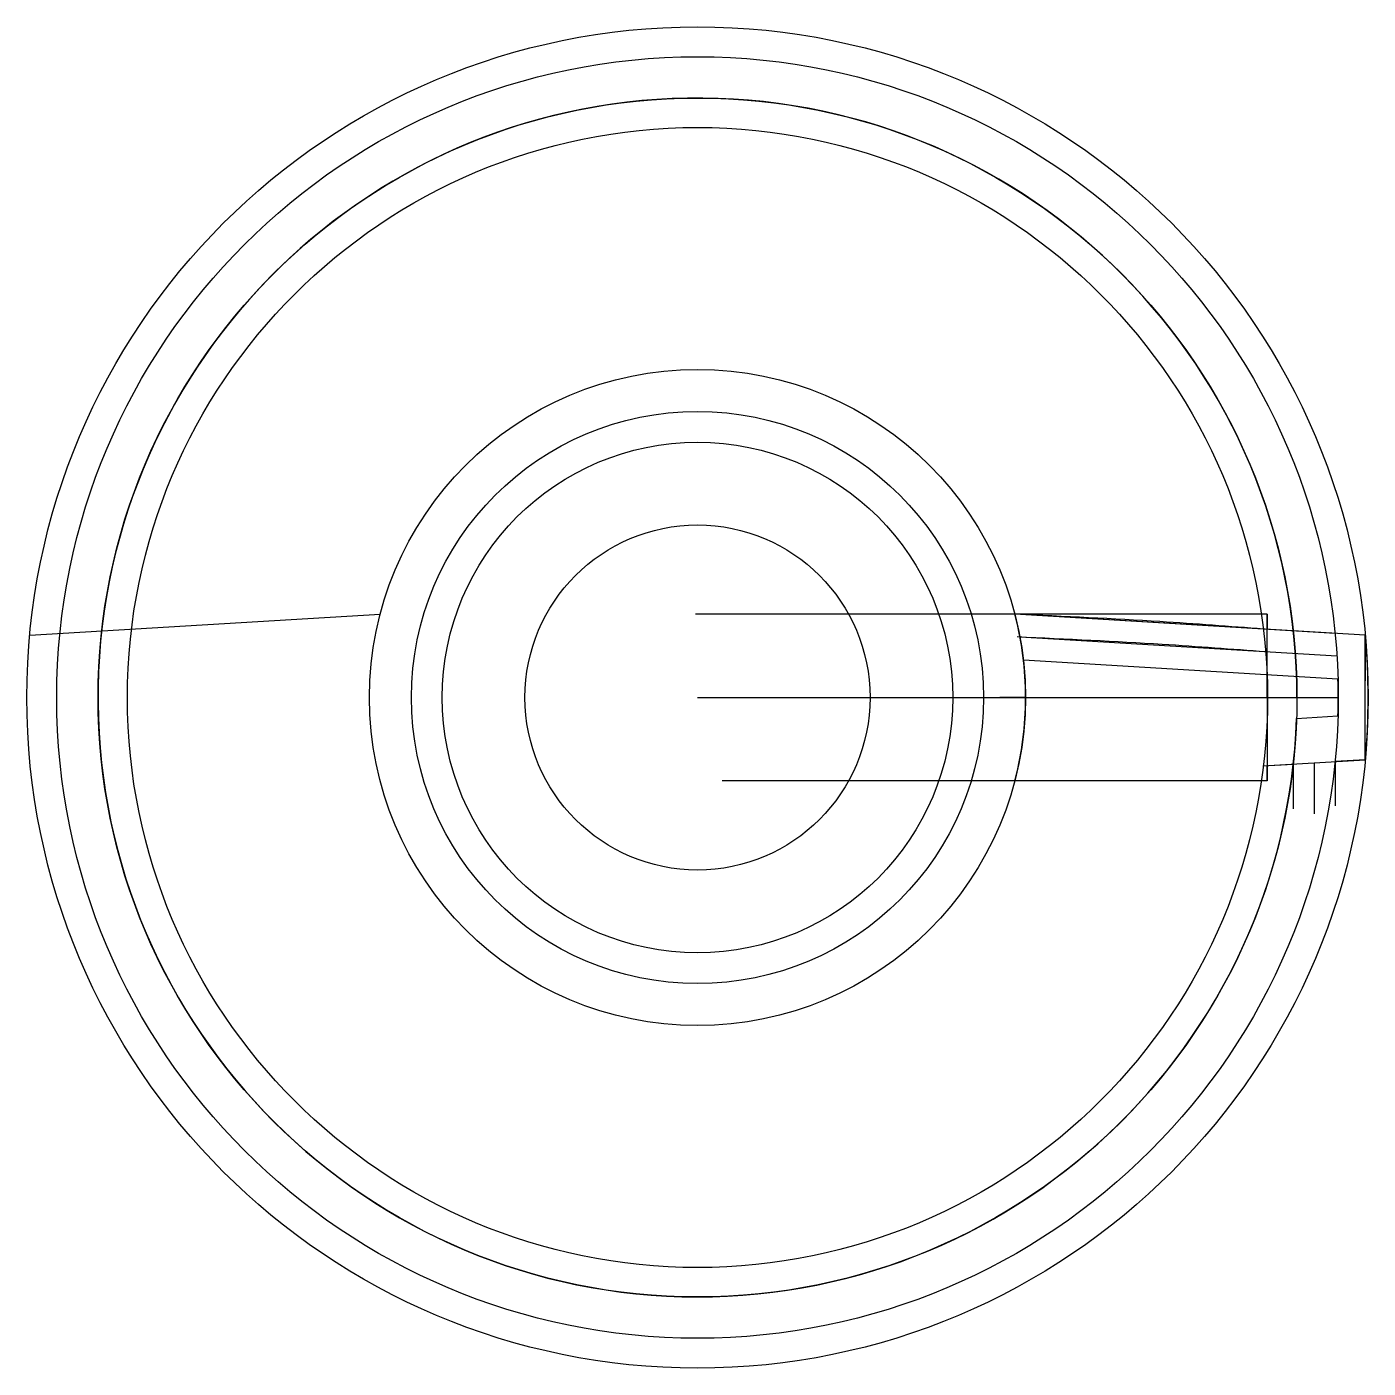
# Model space of a CAD drawing. Header units: millimetres. Extents: x -1672 to 5708, y -1264 to 1190.
# Drawn here: x 200.84 to 241.13, y 58.01 to 98.31 of the extents above; entities that cross this region are included whole.
import ezdxf

# ---------------------------------------------------------------- set-up
doc = ezdxf.new("R2010")
doc.units = ezdxf.units.MM

msp = doc.modelspace()

# ---------------------------------------------------------------- linework, layer by layer
for p, q in [((200.924, 80.031), (211.451, 80.663)), ((238.094, 80.663), (220.927, 80.663)), ((241.043, 80.031), (230.516, 80.663)), ((240.134, 80.086), (230.516, 80.663)), ((230.516, 80.663), (230.516, 80.663, 2.323)), ((237.984, 80.215), (230.516, 80.663)), ((230.516, 80.663), (230.516, 80.663, -0.8)), ((238.094, 78.161), (238.094, 80.663)), ((238.094, 80.663), (238.094, 80.208)), ((237.984, 80.215), (237.984, 80.215, -0.8)), ((230.585, 79.979), (230.585, 79.979, 2.323)), ((230.585, 79.979), (230.585, 79.979, -0.8)), ((240.191, 79.401), (230.671, 79.975)), ((241.043, 76.29), (241.043, 80.031)), ((241.043, 80.031), (241.043, 78.666)), ((238.053, 79.53), (238.053, 79.53, -0.8)), ((240.223, 78.715), (230.775, 79.283)), ((220.983, 78.161), (238.094, 78.161)), ((230.839, 78.161, -6.006), (230.065, 78.161, -6.006)), ((238.094, 78.161), (238.094, 75.658)), ((238.094, 78.161), (238.99, 78.161)), ((238.107, 78.161), (238.107, 78.161, -1.365)), ((238.99, 78.161), (240.231, 78.161)), ((238.979, 77.531), (240.223, 77.606)), ((238.979, 77.531), (240.223, 77.606)), ((241.043, 76.29), (241.043, 77.655)), ((237.97, 76.106), (241.043, 76.29)), ((237.97, 76.106), (238.878, 76.16)), ((238.878, 76.16), (238.878, 74.818)), ((239.506, 76.198), (239.506, 74.671)), ((241.043, 76.29), (240.134, 76.236)), ((240.134, 76.236), (240.134, 74.902)), ((238.094, 75.658), (238.094, 76.113)), ((238.094, 75.658), (221.723, 75.658)), ((230.516, 75.658, 2.852), (230.516, 75.658, 4.9))]:
    msp.add_line(p, q)
for centre, radius in [((220.983, 78.161), 20.146), ((220.983, 78.161), 19.247), ((220.983, 78.161), 18.007), ((220.983, 78.161), 17.124), ((220.983, 78.161), 9.856), ((220.983, 78.161), 8.594), ((220.983, 78.161), 7.669), ((220.983, 78.161), 5.184), ((220.983, 78.161, 4.9), 5.184)]:
    msp.add_circle(centre, radius)
for centre, radius, start, end in [((220.983, 78.161), 18.007, 0, 357.997), ((220.983, 78.161, -0.8), 9.856, 345.2908, 14.7092), ((220.983, 78.161), 20.146, 354.6728, 5.3272), ((220.983, 78.161), 19.247, 358.3486, 1.6514)]:
    msp.add_arc(centre, radius, start, end)
for points in [[(237.984, 80.215), (234.868, 80.439, 1.539), (230.516, 80.663, 2.323)], [(238.053, 79.53), (234.937, 79.754, 1.539), (230.585, 79.979, 2.323)]]:
    msp.add_spline(points, degree=3)

doc.saveas('drawing.dxf')
